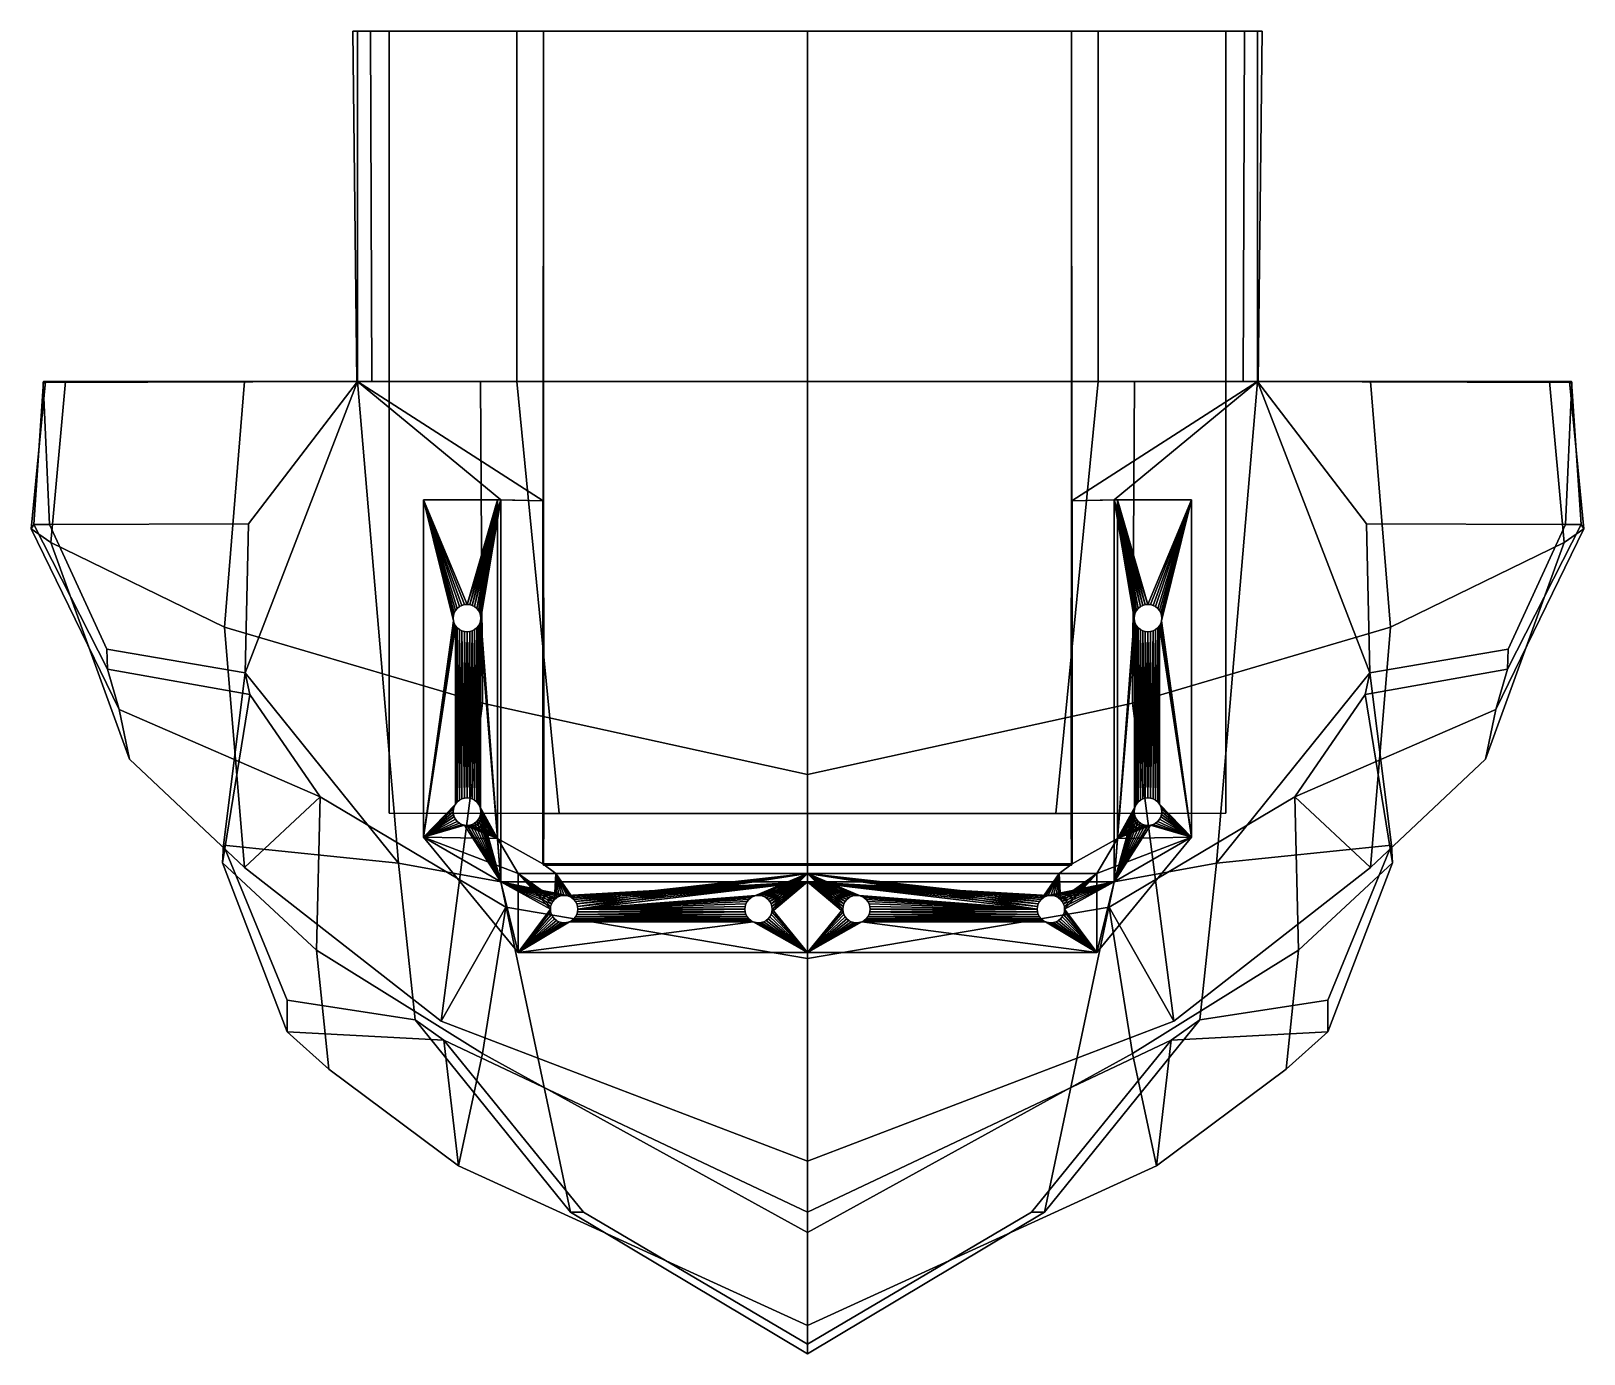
# Model space of a CAD drawing. Extents: x -71 to 89, y -133 to 4.
import ezdxf

# ---------------------------------------------------------------- set-up
doc = ezdxf.new("R2010")
doc.units = 0
doc.layers.add('CUBE_CUBE_001', color=254, linetype='CONTINUOUS')

msp = doc.modelspace()

# ---------------------------------------------------------------- meshes
at = {"layer": 'CUBE_CUBE_001'}
mesh = msp.add_polyface(dxfattribs=at)
corners = [(9.3898, -32.4242, 197.3289), (9.3898, -32.4242, 203.751), (-20.8813, -32.4242, 203.532), (-35.5042, -32.4242, 197.3289), (9.3898, -32.4242, 225.5837), (-24.3048, -32.4242, 225.051), (9.3898, -32.4242, 266.9418), (-24.3015, -32.4242, 257.0971), (-48.5984, -32.4242, 239.9782), (-45.1137, -32.4242, 225.051), (-69.109, -32.4242, 203.9521), (-67.0398, -32.4242, 218.6387), (-68.5565, -49.0245, 218.6387), (-70.6042, -47.6104, 203.9521), (-37.033, -32.4242, 197.3289), (-69.3119, -32.4242, 188.0294), (-69.3733, -32.5367, 162.0942), (-36.9688, -32.4242, 162.0942), (-70.3088, -47.1821, 187.9181), (-68.6966, -47.1753, 162.0942), (-50.6644, -57.7493, 243.2719), (-24.0984, -65.579, 262.8181), (-48.2049, -47.1132, 162.0942), (-48.5527, -62.44, 162.0942), (-22.5532, -44.6111, 137.7192), (-22.2133, -44.6111, 139.752), (-30.1796, -44.6111, 139.752), (-30.1796, -44.6111, 137.7192), (-25.6877, -55.3945, 139.752), (-25.4114, -55.4217, 139.752), (-25.1457, -55.5023, 139.752), (-24.9009, -55.6332, 139.752), (-24.6863, -55.8093, 139.752), (-24.5101, -56.0239, 139.752), (-24.3792, -56.2687, 139.752), (-26.8652, -56.0239, 139.752), (-26.9961, -56.2688, 139.752), (-26.6891, -55.8093, 139.752), (-26.4745, -55.6332, 139.752), (-26.2296, -55.5023, 139.752), (-25.964, -55.4217, 139.752), (-37.4387, 3.6749, 197.3289), (-35.6361, 3.6749, 197.3289), (-36.9688, 3.6749, 162.0942), (9.3898, 3.6749, 194.4214), (-20.5508, 3.6749, 194.4214), (-20.5508, -32.4242, 194.4214), (9.3898, -32.4242, 194.4214), (-33.6962, 3.6749, 194.4214), (-33.6962, -32.4242, 194.4214), (-33.6962, 3.6749, 164.7495), (-33.6962, -32.4242, 164.7495), (-17.8133, 3.6749, 164.7495), (-17.8092, -32.4242, 164.7495), (-17.8133, 3.6749, 161.933), (-17.8431, -44.7327, 161.9744), (-22.2133, -44.6111, 162.0942), (-17.8788, -44.7327, 137.7192), (-25.6877, -55.3945, 137.7192), (-25.964, -55.4217, 137.7192), (-26.2296, -55.5023, 137.7192), (-26.4745, -55.6332, 137.7192), (-26.6891, -55.8093, 137.7192), (-26.8652, -56.0239, 137.7192), (-26.9961, -56.2688, 137.7192), (-24.5101, -56.0239, 137.7192), (-24.3792, -56.2688, 137.7192), (-24.6863, -55.8093, 137.7192), (-24.9009, -55.6332, 137.7192), (-25.1457, -55.5023, 137.7192), (-25.4114, -55.4217, 137.7192), (9.3898, 3.6749, 195.4884), (9.3898, -32.4242, 195.4884), (-35.5042, -32.4242, 195.4884), (-35.6361, 3.6749, 195.4884)]
mesh.append_faces([[corners[k] for k in face] for face in [(0, 1, 2, 3), (1, 4, 5, 2), (4, 6, 7, 5), (7, 8, 9, 5), (10, 11, 12, 13), (8, 11, 10, 9), (14, 15, 16, 17), (5, 9, 10, 2), (10, 15, 14, 2), (18, 19, 16, 15), (13, 18, 15, 10), (20, 12, 11, 8), (21, 20, 8, 7), (19, 22, 17, 16), (23, 17, 22, 22), (3, 2, 14, 14), (24, 25, 26, 27), (28, 26, 25, 25), (29, 28, 25, 25), (30, 29, 25, 25), (31, 30, 25, 25), (32, 31, 25, 25), (33, 32, 25, 25), (34, 33, 25, 25), (35, 36, 26, 26), (37, 35, 26, 26), (38, 37, 26, 26), (39, 38, 26, 26), (40, 39, 26, 26), (28, 40, 26, 26), (3, 14, 41, 42), (41, 14, 17, 43), (44, 45, 46, 47), (45, 48, 49, 46), (48, 50, 51, 49), (50, 52, 53, 51), (54, 55, 53, 52), (17, 55, 54, 43), (25, 55, 56, 56), (25, 57, 55, 55), (25, 24, 57, 57), (58, 24, 27, 27), (59, 58, 27, 27), (60, 59, 27, 27), (61, 60, 27, 27), (62, 61, 27, 27), (63, 62, 27, 27), (64, 63, 27, 27), (65, 66, 24, 24), (67, 65, 24, 24), (68, 67, 24, 24), (69, 68, 24, 24), (70, 69, 24, 24), (58, 70, 24, 24), (55, 17, 56, 56), (71, 72, 73, 74), (42, 74, 73, 3), (3, 73, 72, 0), (50, 43, 54, 52), (44, 71, 74, 45), (41, 43, 74, 42), (74, 43, 50, 48), (45, 74, 48, 48)]])
mesh = msp.add_polyface(dxfattribs=at)
corners = [(39.661, -32.4242, 203.532), (9.3898, -32.4242, 203.751), (9.3898, -32.4242, 197.3289), (54.2839, -32.4242, 197.3289), (43.0845, -32.4242, 225.051), (9.3898, -32.4242, 225.5837), (43.0812, -32.4242, 257.0971), (9.3898, -32.4242, 266.9418), (63.8934, -32.4242, 225.051), (67.3781, -32.4242, 239.9782), (87.3362, -49.0245, 218.6387), (85.8195, -32.4242, 218.6387), (87.8887, -32.4242, 203.9521), (89.3839, -47.6104, 203.9521), (88.153, -32.5367, 162.0942), (88.0916, -32.4242, 188.0294), (55.8127, -32.4242, 197.3289), (55.7485, -32.4242, 162.0942), (87.4763, -47.1753, 162.0942), (89.0885, -47.1821, 187.9181), (69.4441, -57.7493, 243.2719), (42.8781, -65.579, 262.8181), (9.3898, -72.9415, 273.7808), (66.9846, -47.1132, 162.0942), (67.3324, -62.44, 162.0942), (48.9593, -44.6111, 139.752), (40.993, -44.6111, 139.752), (41.3329, -44.6111, 137.7192), (48.9593, -44.6111, 137.7192), (43.0784, -56.5344, 139.752), (43.0511, -56.8107, 139.752), (43.1589, -56.2687, 139.752), (43.2898, -56.0239, 139.752), (43.4659, -55.8093, 139.752), (43.6806, -55.6332, 139.752), (43.9254, -55.5023, 139.752), (44.1911, -55.4217, 139.752), (44.4674, -55.3945, 139.752), (44.7437, -55.4217, 139.752), (45.0093, -55.5023, 139.752), (45.2542, -55.6332, 139.752), (56.2184, 3.6749, 197.3289), (54.4158, 3.6749, 197.3289), (55.7485, 3.6749, 162.0942), (39.3305, -32.4242, 194.4214), (39.3305, 3.6749, 194.4214), (9.3898, 3.6749, 194.4214), (9.3898, -32.4242, 194.4214), (52.4759, -32.4242, 194.4214), (52.4759, 3.6749, 194.4214), (52.4759, -32.4242, 164.7495), (52.4759, 3.6749, 164.7495), (36.5889, -32.4242, 164.7495), (36.593, 3.6749, 164.7495), (36.6228, -44.7327, 161.9744), (36.593, 3.6749, 161.933), (40.993, -44.6111, 162.0942), (36.6585, -44.7327, 137.7192), (45.8564, -57.087, 139.752), (45.8836, -56.8107, 139.752), (45.8564, -56.5344, 137.7192), (45.8836, -56.8107, 137.7192), (45.7758, -56.2688, 137.7192), (45.6449, -56.0239, 137.7192), (45.4688, -55.8093, 137.7192), (45.2542, -55.6332, 137.7192), (45.0093, -55.5023, 137.7192), (44.7437, -55.4217, 137.7192), (44.4674, -55.3945, 137.7192), (44.1911, -55.4217, 137.7192), (43.9254, -55.5023, 137.7192), (43.6806, -55.6332, 137.7192), (54.2839, -32.4242, 195.4884), (9.3898, -32.4242, 195.4884), (9.3898, 3.6749, 195.4884), (54.4158, 3.6749, 195.4884)]
mesh.append_faces([[corners[k] for k in face] for face in [(0, 1, 2, 3), (4, 5, 1, 0), (6, 7, 5, 4), (8, 9, 6, 4), (10, 11, 12, 13), (12, 11, 9, 8), (14, 15, 16, 17), (12, 8, 4, 0), (16, 15, 12, 0), (14, 18, 19, 15), (15, 19, 13, 12), (11, 10, 20, 9), (21, 22, 7, 6), (9, 20, 21, 6), (17, 23, 18, 14), (17, 24, 23, 23), (0, 3, 16, 16), (25, 26, 27, 28), (29, 30, 26, 26), (31, 29, 26, 26), (32, 31, 26, 26), (33, 32, 26, 26), (34, 33, 26, 26), (35, 34, 26, 26), (36, 35, 26, 26), (37, 36, 26, 26), (25, 37, 26, 26), (25, 38, 37, 37), (25, 39, 38, 38), (25, 40, 39, 39), (41, 16, 3, 42), (17, 16, 41, 43), (44, 45, 46, 47), (48, 49, 45, 44), (50, 51, 49, 48), (52, 53, 51, 50), (52, 54, 55, 53), (55, 54, 17, 43), (54, 26, 56, 56), (57, 27, 26, 26), (54, 57, 26, 26), (58, 59, 25, 25), (60, 61, 28, 28), (62, 60, 28, 28), (63, 62, 28, 28), (64, 63, 28, 28), (65, 64, 28, 28), (66, 65, 28, 28), (67, 66, 28, 28), (68, 67, 28, 28), (27, 68, 28, 28), (27, 69, 68, 68), (27, 70, 69, 69), (27, 71, 70, 70), (17, 54, 56, 56), (72, 73, 74, 75), (72, 75, 42, 3), (73, 72, 3, 2), (55, 43, 51, 53), (75, 74, 46, 45), (75, 43, 41, 42), (51, 43, 75, 49), (75, 45, 49, 49)]])
mesh = msp.add_polyface(dxfattribs=at)
corners = [(-61.5431, -66.235, 203.9521), (-62.7203, -62.0724, 187.9446), (-70.3088, -47.1821, 187.9181), (-70.6042, -47.6104, 203.9521), (-62.7817, -60.0245, 162.0942), (-68.6966, -47.1753, 162.0942), (-48.0669, -64.6816, 187.8368), (-48.5527, -62.44, 162.0942), (-68.5565, -49.0245, 218.6387), (-60.4482, -71.3503, 218.6387), (9.3898, -32.4242, 266.9418), (9.3898, -72.9415, 273.7808), (-24.0984, -65.579, 262.8181), (-24.3015, -32.4242, 257.0971), (-48.2049, -47.1132, 162.0942), (-32.737, -82.0519, 162.0942), (-36.9688, -32.4242, 162.0942), (-22.2133, -83.9979, 162.0942), (-22.2133, -44.6111, 162.0942), (-33.6962, -32.4242, 164.7495), (-33.6962, -76.9035, 164.7495), (-33.6962, -76.9035, 194.4214), (-33.6962, -32.4242, 194.4214), (-30.1796, -79.3783, 139.752), (-30.1796, -79.3783, 137.7192), (-30.1796, -44.6111, 137.7192), (-30.1796, -44.6111, 139.752), (-17.8092, -32.4242, 164.7495), (-17.8431, -44.7327, 161.9744), (-17.8221, -82.2737, 161.9745), (-17.7796, -76.93, 164.7496), (-24.2987, -56.5344, 139.752), (-24.3792, -56.2687, 139.752), (-22.2133, -44.6111, 139.752), (-24.2715, -56.8107, 139.752), (-27.0767, -56.5344, 139.752), (-27.1039, -56.8107, 139.752), (-26.9961, -56.2688, 139.752), (-20.5508, -32.4242, 194.4214), (-16.188, -76.9566, 194.4214), (9.3898, -76.9566, 194.4214), (9.3898, -32.4242, 194.4214), (-27.0767, -57.087, 137.7192), (-27.1039, -56.8107, 137.7192), (-26.8652, -75.9695, 137.7192), (-26.6891, -57.8121, 137.7192), (-26.8652, -57.5975, 137.7192), (-26.4745, -75.5788, 137.7192), (-26.4745, -57.9883, 137.7192), (-24.5101, -75.9695, 137.7192), (-24.5101, -57.5975, 137.7192), (-24.6862, -57.8121, 137.7192), (-24.3792, -76.2144, 137.7192), (-24.3792, -57.3527, 137.7192), (-22.5532, -79.5369, 137.7192), (-22.5532, -44.6111, 137.7192), (-24.2715, -56.8107, 137.7192), (-27.0767, -57.087, 139.752), (-26.6891, -57.8121, 139.752), (-26.8652, -57.5975, 139.752), (-26.9961, -57.3527, 139.752), (-26.9961, -57.3527, 137.7192), (-24.2987, -56.5344, 137.7192), (-26.9961, -56.2688, 137.7192), (-27.0767, -56.5344, 137.7192), (-26.8652, -56.0239, 139.752), (-26.6891, -55.8093, 139.752), (-26.6891, -55.8093, 137.7192), (-26.8652, -56.0239, 137.7192), (-25.6877, -55.3945, 139.752), (-25.4114, -55.4217, 139.752), (-25.4114, -55.4217, 137.7192), (-25.6877, -55.3945, 137.7192), (-25.4114, -58.1997, 139.752), (-25.6877, -58.227, 139.752), (-25.6877, -58.227, 137.7192), (-25.4114, -58.1997, 137.7192), (-24.5101, -56.0239, 139.752), (-24.3792, -56.2688, 137.7192), (-24.5101, -56.0239, 137.7192), (-25.964, -58.1997, 139.752), (-25.964, -58.1997, 137.7192), (-25.1457, -55.5023, 139.752), (-25.1457, -55.5023, 137.7192), (-26.4745, -55.6332, 139.752), (-26.4745, -55.6332, 137.7192), (-24.9009, -57.9883, 139.752), (-25.1457, -58.1191, 139.752), (-25.1457, -58.1191, 137.7192), (-24.9009, -57.9883, 137.7192), (-26.2296, -55.5023, 139.752), (-26.2296, -55.5023, 137.7192), (-26.4745, -57.9883, 139.752), (-24.9009, -55.6332, 139.752), (-24.6863, -55.8093, 139.752), (-24.6863, -55.8093, 137.7192), (-24.9009, -55.6332, 137.7192), (-26.2296, -58.1192, 139.752), (-26.2296, -58.1192, 137.7192), (-24.6862, -57.8121, 139.752), (-24.3792, -57.3527, 139.752), (-24.5101, -57.5975, 139.752), (-25.964, -55.4217, 139.752), (-25.964, -55.4217, 137.7192), (-24.2987, -57.087, 139.752), (-24.2987, -57.087, 137.7192)]
mesh.append_faces([[corners[k] for k in face] for face in [(0, 1, 2, 3), (1, 4, 5, 2), (6, 7, 4, 1), (3, 8, 9, 0), (10, 11, 12, 13), (4, 7, 14, 5), (7, 15, 16, 16), (15, 17, 18, 16), (19, 20, 21, 22), (23, 24, 25, 26), (27, 28, 29, 30), (31, 32, 33, 33), (34, 31, 33, 33), (35, 36, 26, 26), (37, 35, 26, 26), (38, 39, 40, 41), (39, 38, 22, 21), (30, 20, 19, 27), (42, 43, 25, 25), (44, 45, 46, 46), (47, 48, 45, 45), (49, 50, 51, 51), (52, 53, 50, 50), (54, 55, 56, 56), (57, 36, 43, 42), (58, 59, 46, 45), (59, 60, 61, 46), (31, 34, 56, 62), (35, 37, 63, 64), (36, 35, 64, 43), (65, 66, 67, 68), (57, 23, 26, 26), (36, 57, 26, 26), (69, 70, 71, 72), (73, 74, 75, 76), (77, 32, 78, 79), (74, 80, 81, 75), (70, 82, 83, 71), (64, 63, 25, 25), (43, 64, 25, 25), (62, 56, 55, 55), (78, 62, 55, 55), (66, 84, 85, 67), (86, 87, 88, 89), (84, 90, 91, 85), (92, 58, 45, 48), (93, 94, 95, 96), (32, 31, 62, 78), (97, 92, 48, 98), (99, 86, 89, 51), (100, 101, 50, 53), (102, 69, 72, 103), (37, 65, 68, 63), (34, 104, 105, 56), (60, 57, 42, 61), (87, 73, 76, 88), (82, 93, 96, 83), (90, 102, 103, 91), (80, 97, 98, 81), (104, 100, 53, 105), (94, 77, 79, 95), (101, 99, 51, 50)]])
mesh = msp.add_polyface(dxfattribs=at)
corners = [(89.0885, -47.1821, 187.9181), (81.5, -62.0724, 187.9446), (80.3228, -66.235, 203.9521), (89.3839, -47.6104, 203.9521), (87.4763, -47.1753, 162.0942), (81.5614, -60.0245, 162.0942), (79.2279, -71.3503, 218.6387), (87.3362, -49.0245, 218.6387), (66.9846, -47.1132, 162.0942), (67.3324, -62.44, 162.0942), (55.7485, -32.4242, 162.0942), (51.5167, -82.0519, 162.0942), (40.993, -44.6111, 162.0942), (40.993, -83.9979, 162.0942), (52.4759, -76.9035, 194.4214), (52.4759, -76.9035, 164.7495), (52.4759, -32.4242, 164.7495), (52.4759, -32.4242, 194.4214), (48.9593, -44.6111, 137.7192), (48.9593, -79.3783, 137.7192), (48.9593, -79.3783, 139.752), (48.9593, -44.6111, 139.752), (36.6018, -82.2737, 161.9745), (36.6228, -44.7327, 161.9744), (36.5889, -32.4242, 164.7495), (36.5593, -76.93, 164.7496), (45.4688, -55.8093, 139.752), (45.2542, -55.6332, 139.752), (45.6449, -56.0239, 139.752), (45.7758, -56.2688, 139.752), (45.8564, -56.5344, 139.752), (45.8836, -56.8107, 139.752), (9.3898, -76.9566, 194.4214), (34.9677, -76.9566, 194.4214), (39.3305, -32.4242, 194.4214), (9.3898, -32.4242, 194.4214), (45.8836, -56.8107, 137.7192), (45.8564, -57.087, 137.7192), (45.8564, -57.087, 139.752), (45.6449, -57.5975, 137.7192), (45.6449, -57.5975, 139.752), (45.4688, -57.8121, 139.752), (45.4688, -57.8121, 137.7192), (45.7758, -57.3527, 137.7192), (45.7758, -57.3527, 139.752), (43.0511, -56.8107, 137.7192), (43.0511, -56.8107, 139.752), (43.0784, -56.5344, 139.752), (43.0784, -56.5344, 137.7192), (45.7758, -56.2688, 137.7192), (45.8564, -56.5344, 137.7192), (45.4688, -55.8093, 137.7192), (45.6449, -56.0239, 137.7192), (45.6449, -75.9695, 139.752), (45.2542, -75.5788, 139.752), (45.2542, -57.9883, 139.752), (43.2898, -75.9695, 139.752), (43.2898, -57.5975, 139.752), (43.4659, -57.8121, 139.752), (43.1589, -76.2144, 139.752), (43.1589, -57.3527, 139.752), (43.0784, -76.48, 139.752), (43.0784, -57.087, 139.752), (40.993, -83.9979, 139.752), (40.993, -44.6111, 139.752), (44.1911, -55.4217, 137.7192), (44.1911, -55.4217, 139.752), (44.4674, -55.3945, 139.752), (44.4674, -55.3945, 137.7192), (44.4674, -58.227, 137.7192), (44.4674, -58.227, 139.752), (44.1911, -58.1997, 139.752), (44.1911, -58.1997, 137.7192), (43.1589, -56.2688, 137.7192), (43.1589, -56.2687, 139.752), (43.2898, -56.0239, 139.752), (43.2898, -56.0239, 137.7192), (44.7437, -58.1997, 137.7192), (44.7437, -58.1997, 139.752), (43.9254, -55.5023, 137.7192), (43.9254, -55.5023, 139.752), (41.3329, -44.6111, 137.7192), (43.4659, -55.8093, 137.7192), (43.6806, -55.6332, 137.7192), (45.2542, -55.6332, 137.7192), (43.9254, -58.1191, 137.7192), (43.9254, -58.1191, 139.752), (43.6806, -57.9883, 139.752), (43.6806, -57.9883, 137.7192), (45.0093, -55.5023, 137.7192), (45.0093, -55.5023, 139.752), (45.2542, -57.9883, 137.7192), (43.4659, -55.8093, 139.752), (43.6806, -55.6332, 139.752), (45.0093, -58.1192, 139.752), (45.0093, -58.1192, 137.7192), (43.4659, -57.8121, 137.7192), (43.2898, -57.5975, 137.7192), (43.1589, -57.3527, 137.7192), (44.7437, -55.4217, 139.752), (44.7437, -55.4217, 137.7192), (43.0784, -57.087, 137.7192)]
mesh.append_faces([[corners[k] for k in face] for face in [(0, 1, 2, 3), (4, 5, 1, 0), (6, 7, 3, 2), (8, 9, 5, 4), (10, 11, 9, 9), (12, 13, 11, 10), (14, 15, 16, 17), (18, 19, 20, 21), (22, 23, 24, 25), (21, 26, 27, 27), (21, 28, 26, 26), (21, 29, 28, 28), (21, 30, 29, 29), (21, 31, 30, 30), (32, 33, 34, 35), (17, 34, 33, 14), (16, 15, 25, 24), (18, 36, 37, 37), (36, 31, 38, 37), (39, 40, 41, 42), (43, 44, 40, 39), (45, 46, 47, 48), (49, 29, 30, 50), (50, 30, 31, 36), (51, 26, 28, 52), (20, 38, 21, 21), (53, 41, 40, 40), (54, 55, 41, 41), (56, 57, 58, 58), (59, 60, 57, 57), (61, 62, 60, 60), (63, 64, 46, 46), (65, 66, 67, 68), (69, 70, 71, 72), (73, 74, 75, 76), (77, 78, 70, 69), (79, 80, 66, 65), (81, 82, 83, 83), (81, 76, 82, 82), (81, 73, 76, 76), (81, 48, 73, 73), (81, 45, 48, 48), (84, 27, 26, 51), (85, 86, 87, 88), (89, 90, 27, 84), (42, 41, 55, 91), (82, 92, 93, 83), (48, 47, 74, 73), (91, 55, 94, 95), (88, 87, 58, 96), (97, 57, 60, 98), (68, 67, 99, 100), (52, 28, 29, 49), (101, 62, 46, 45), (37, 38, 44, 43), (72, 71, 86, 85), (83, 93, 80, 79), (100, 99, 90, 89), (95, 94, 78, 77), (98, 60, 62, 101), (76, 75, 92, 82), (96, 58, 57, 97)]])
mesh = msp.add_polyface(dxfattribs=at)
corners = [(-28.3426, -98.3558, 244.1712), (-48.5984, -82.52, 232.0504), (-50.6644, -57.7493, 243.2719), (-24.0984, -65.579, 262.8181), (-40.8335, -75.2442, 217.4652), (-61.5431, -66.235, 203.9521), (-60.4482, -71.3503, 218.6387), (-68.5565, -49.0245, 218.6387), (-48.0669, -64.6816, 187.8368), (-62.7203, -62.0724, 187.9446), (-41.195, -91.0171, 208.2238), (-50.8927, -82.0212, 186.0584), (-50.7656, -80.1952, 162.0942), (-48.5527, -62.44, 162.0942), (-32.737, -82.0519, 162.0942), (-27.0767, -77.0326, 137.7192), (-27.1039, -76.7563, 137.7192), (-30.1796, -79.3783, 137.7192), (-26.9961, -77.2983, 137.7192), (-26.8652, -77.5432, 137.7192), (-26.6891, -77.7578, 137.7192), (-27.0767, -77.0326, 139.752), (-27.1039, -76.7563, 139.752), (-26.6891, -77.7578, 139.752), (-26.8652, -77.5432, 139.752), (-26.9961, -77.2983, 139.752), (-27.0767, -76.48, 139.752), (-26.9961, -76.2144, 139.752), (-26.9961, -76.2144, 137.7192), (-27.0767, -76.48, 137.7192), (-26.8652, -75.9695, 139.752), (-26.6891, -75.7549, 139.752), (-26.6891, -75.7549, 137.7192), (-26.8652, -75.9695, 137.7192), (-30.1796, -79.3783, 139.752), (-27.0767, -57.087, 137.7192), (-30.1796, -44.6111, 137.7192), (-26.9961, -57.3527, 137.7192), (-26.8652, -57.5975, 137.7192), (-26.4745, -75.5788, 137.7192), (-26.6891, -57.8121, 137.7192), (-26.2296, -58.1192, 137.7192), (-26.4745, -57.9883, 137.7192), (-25.964, -75.3673, 137.7192), (-25.964, -58.1997, 137.7192), (-26.2296, -75.4479, 137.7192), (-25.6877, -75.3401, 137.7192), (-25.6877, -58.227, 137.7192), (-25.6877, -78.1726, 139.752), (-25.964, -78.1454, 139.752), (-25.964, -78.1454, 137.7192), (-25.6877, -78.1726, 137.7192), (-26.4745, -75.5788, 139.752), (-26.2296, -75.4479, 139.752), (-26.4745, -77.9339, 139.752), (-26.4745, -77.9339, 137.7192), (-26.2296, -78.0648, 139.752), (-26.2296, -78.0648, 137.7192), (-25.964, -75.3673, 139.752), (-25.6877, -75.3401, 139.752), (-26.8652, -57.5975, 139.752), (-26.9961, -57.3527, 139.752), (-27.0767, -57.087, 139.752), (-26.6891, -57.8121, 139.752), (-26.2296, -58.1192, 139.752), (-26.4745, -57.9883, 139.752), (-25.6877, -58.227, 139.752), (-25.964, -58.1997, 139.752)]
mesh.append_faces([[corners[k] for k in face] for face in [(0, 1, 2, 3), (4, 5, 6, 1), (1, 6, 7, 2), (4, 8, 9, 5), (8, 4, 10, 11), (8, 11, 12, 13), (13, 12, 14, 14), (15, 16, 17, 17), (18, 15, 17, 17), (19, 18, 17, 17), (20, 19, 17, 17), (21, 22, 16, 15), (23, 24, 19, 20), (24, 25, 18, 19), (26, 27, 28, 29), (22, 26, 29, 16), (30, 31, 32, 33), (24, 23, 34, 34), (25, 24, 34, 34), (21, 25, 34, 34), (22, 21, 34, 34), (35, 36, 17, 17), (37, 35, 17, 17), (38, 37, 17, 17), (33, 38, 17, 17), (28, 33, 17, 17), (29, 28, 17, 17), (16, 29, 17, 17), (32, 39, 40, 40), (33, 32, 40, 40), (39, 41, 42, 42), (43, 44, 41, 41), (45, 43, 41, 41), (39, 45, 41, 41), (46, 47, 44, 44), (43, 46, 44, 44), (48, 49, 50, 51), (31, 52, 39, 32), (52, 53, 45, 39), (54, 23, 20, 55), (56, 54, 55, 57), (58, 59, 46, 43), (27, 30, 33, 28), (25, 21, 15, 18), (53, 58, 43, 45), (49, 56, 57, 50), (26, 22, 34, 34), (27, 26, 34, 34), (30, 27, 34, 34), (60, 30, 34, 34), (61, 60, 34, 34), (62, 61, 34, 34), (63, 31, 30, 30), (60, 63, 30, 30), (63, 52, 31, 31), (64, 53, 52, 52), (65, 64, 52, 52), (63, 65, 52, 52), (64, 58, 53, 53), (66, 59, 58, 58), (67, 66, 58, 58), (64, 67, 58, 58)]])
mesh = msp.add_polyface(dxfattribs=at)
corners = [(-22.2133, -83.9979, 162.0942), (-22.2133, -83.9979, 139.752), (-22.2133, -44.6111, 139.752), (-22.2133, -44.6111, 162.0942), (-22.5532, -79.5369, 137.7192), (-25.6877, -78.1726, 137.7192), (-25.964, -78.1454, 137.7192), (-25.4114, -78.1454, 137.7192), (-25.1457, -78.0648, 137.7192), (-24.9009, -77.9339, 137.7192), (-24.6862, -77.7578, 137.7192), (-24.5101, -77.5432, 137.7192), (-24.3792, -77.2983, 137.7192), (-24.2987, -77.0326, 137.7192), (-24.2715, -76.7563, 137.7192), (-33.6962, -76.9035, 164.7495), (-17.7796, -76.93, 164.7496), (-16.188, -76.9566, 194.4214), (-33.6962, -76.9035, 194.4214), (-17.8788, -44.7327, 137.7192), (-17.8788, -82.1454, 137.7192), (-17.8221, -82.2737, 161.9745), (-17.8431, -44.7327, 161.9744), (-22.5532, -44.6111, 137.7192), (9.3898, -76.93, 164.7496), (9.3898, -76.9566, 194.4214), (-24.2987, -76.48, 139.752), (-24.2715, -76.7563, 139.752), (-24.2987, -76.48, 137.7192), (-25.6877, -75.3401, 137.7192), (-25.4114, -58.1997, 137.7192), (-25.6877, -58.227, 137.7192), (-25.4114, -75.3673, 137.7192), (-25.1457, -58.1191, 137.7192), (-24.9009, -75.5788, 137.7192), (-24.9009, -57.9883, 137.7192), (-25.1457, -75.4479, 137.7192), (-24.6862, -57.8121, 137.7192), (-24.6863, -75.7549, 137.7192), (-24.5101, -75.9695, 137.7192), (-24.3792, -76.2144, 137.7192), (-24.5101, -57.5975, 137.7192), (-24.2987, -57.087, 137.7192), (-24.3792, -57.3527, 137.7192), (-24.2715, -56.8107, 137.7192), (-25.6877, -75.3401, 139.752), (-25.4114, -75.3673, 139.752), (-25.4114, -78.1454, 139.752), (-25.6877, -78.1726, 139.752), (-24.5101, -75.9695, 139.752), (-24.3792, -76.2144, 139.752), (-25.1457, -75.4479, 139.752), (-24.9009, -77.9339, 139.752), (-25.1457, -78.0648, 139.752), (-24.9009, -75.5788, 139.752), (-24.6863, -75.7549, 139.752), (-24.6862, -77.7578, 139.752), (-24.3792, -77.2983, 139.752), (-24.5101, -77.5432, 139.752), (-24.2987, -77.0326, 139.752), (-25.6877, -58.227, 139.752), (-25.4114, -58.1997, 139.752), (-25.1457, -58.1191, 139.752), (-24.9009, -57.9883, 139.752), (-24.6862, -57.8121, 139.752), (-24.5101, -57.5975, 139.752), (-24.3792, -57.3527, 139.752), (-24.2987, -57.087, 139.752), (-24.2715, -56.8107, 139.752)]
mesh.append_faces([[corners[k] for k in face] for face in [(0, 1, 2, 3), (4, 5, 6, 6), (4, 7, 5, 5), (4, 8, 7, 7), (4, 9, 8, 8), (4, 10, 9, 9), (4, 11, 10, 10), (4, 12, 11, 11), (4, 13, 12, 12), (4, 14, 13, 13), (15, 16, 17, 18), (19, 20, 21, 22), (20, 19, 23, 4), (16, 24, 25, 17), (26, 27, 14, 28), (29, 30, 31, 31), (32, 33, 30, 30), (29, 32, 30, 30), (34, 35, 33, 33), (36, 34, 33, 33), (32, 36, 33, 33), (34, 37, 35, 35), (38, 39, 37, 37), (34, 38, 37, 37), (39, 40, 41, 41), (4, 42, 43, 43), (40, 4, 43, 43), (4, 44, 42, 42), (28, 14, 4, 4), (40, 28, 4, 4), (45, 46, 32, 29), (47, 48, 5, 7), (49, 50, 40, 39), (46, 51, 36, 32), (52, 53, 8, 9), (54, 55, 38, 34), (50, 26, 28, 40), (56, 52, 9, 10), (57, 58, 11, 12), (27, 59, 13, 14), (53, 47, 7, 8), (51, 54, 34, 36), (59, 57, 12, 13), (55, 49, 39, 38), (58, 56, 10, 11), (60, 46, 45, 45), (61, 62, 46, 46), (60, 61, 46, 46), (62, 51, 46, 46), (62, 54, 51, 51), (63, 64, 54, 54), (62, 63, 54, 54), (64, 55, 54, 54), (64, 49, 55, 55), (64, 65, 49, 49), (65, 50, 49, 49), (65, 66, 50, 50), (66, 26, 50, 50), (66, 67, 26, 26), (1, 27, 26, 26), (67, 1, 26, 26), (68, 2, 1, 1), (67, 68, 1, 1)]])
mesh = msp.add_polyface(dxfattribs=at)
corners = [(40.993, -44.6111, 139.752), (40.993, -83.9979, 139.752), (40.993, -83.9979, 162.0942), (40.993, -44.6111, 162.0942), (43.0784, -77.0326, 137.7192), (43.0511, -76.7563, 137.7192), (41.3329, -79.5369, 137.7192), (43.1589, -77.2983, 137.7192), (43.2898, -77.5432, 137.7192), (43.4659, -77.7578, 137.7192), (43.6806, -77.9339, 137.7192), (34.9677, -76.9566, 194.4214), (36.5593, -76.93, 164.7496), (52.4759, -76.9035, 164.7495), (52.4759, -76.9035, 194.4214), (36.6018, -82.2737, 161.9745), (36.6585, -82.1454, 137.7192), (36.6585, -44.7327, 137.7192), (36.6228, -44.7327, 161.9744), (41.3329, -44.6111, 137.7192), (9.3898, -76.9566, 194.4214), (9.3898, -76.93, 164.7496), (43.0511, -76.7563, 139.752), (43.0784, -76.48, 139.752), (43.0784, -76.48, 137.7192), (44.4674, -58.227, 137.7192), (44.4674, -75.3401, 137.7192), (44.7437, -75.3673, 137.7192), (44.7437, -58.1997, 137.7192), (44.1911, -75.3673, 137.7192), (44.1911, -58.1997, 137.7192), (43.9254, -58.1191, 137.7192), (43.9254, -75.4479, 137.7192), (43.6806, -75.5788, 137.7192), (43.6806, -57.9883, 137.7192), (43.4659, -57.8121, 137.7192), (43.4659, -75.7549, 137.7192), (43.2898, -75.9695, 137.7192), (43.2898, -57.5975, 137.7192), (43.1589, -76.2144, 137.7192), (43.1589, -57.3527, 137.7192), (43.0511, -56.8107, 137.7192), (43.0784, -57.087, 137.7192), (44.1911, -75.3673, 139.752), (44.4674, -75.3401, 139.752), (44.4674, -78.1726, 137.7192), (44.4674, -78.1726, 139.752), (44.1911, -78.1454, 139.752), (44.1911, -78.1454, 137.7192), (43.1589, -76.2144, 139.752), (43.2898, -75.9695, 139.752), (44.7437, -78.1454, 137.7192), (44.7437, -78.1454, 139.752), (43.9254, -75.4479, 139.752), (43.9254, -78.0648, 137.7192), (43.9254, -78.0648, 139.752), (43.6806, -77.9339, 139.752), (43.4659, -75.7549, 139.752), (43.6806, -75.5788, 139.752), (43.4659, -77.7578, 139.752), (43.2898, -77.5432, 139.752), (43.1589, -77.2983, 139.752), (44.7437, -75.3673, 139.752), (43.0784, -77.0326, 139.752), (44.4674, -58.227, 139.752), (44.7437, -58.1997, 139.752), (44.1911, -58.1997, 139.752), (43.9254, -58.1191, 139.752), (43.6806, -57.9883, 139.752), (43.4659, -57.8121, 139.752), (43.2898, -57.5975, 139.752), (43.1589, -57.3527, 139.752), (43.0511, -56.8107, 139.752), (43.0784, -57.087, 139.752)]
mesh.append_faces([[corners[k] for k in face] for face in [(0, 1, 2, 3), (4, 5, 6, 6), (7, 4, 6, 6), (8, 7, 6, 6), (9, 8, 6, 6), (10, 9, 6, 6), (11, 12, 13, 14), (15, 16, 17, 18), (19, 17, 16, 6), (20, 21, 12, 11), (5, 22, 23, 24), (25, 26, 27, 27), (28, 25, 27, 27), (25, 29, 26, 26), (30, 31, 29, 29), (25, 30, 29, 29), (31, 32, 29, 29), (31, 33, 32, 32), (34, 35, 33, 33), (31, 34, 33, 33), (35, 36, 33, 33), (35, 37, 36, 36), (35, 38, 37, 37), (38, 39, 37, 37), (38, 40, 39, 39), (6, 24, 39, 39), (40, 6, 39, 39), (6, 5, 24, 24), (41, 19, 6, 6), (42, 41, 6, 6), (40, 42, 6, 6), (29, 43, 44, 26), (45, 46, 47, 48), (39, 49, 50, 37), (51, 52, 46, 45), (32, 53, 43, 29), (54, 55, 56, 10), (36, 57, 58, 33), (24, 23, 49, 39), (10, 56, 59, 9), (8, 60, 61, 7), (26, 44, 62, 27), (4, 63, 22, 5), (48, 47, 55, 54), (33, 58, 53, 32), (7, 61, 63, 4), (37, 50, 57, 36), (9, 59, 60, 8), (44, 64, 65, 65), (44, 66, 64, 64), (43, 67, 66, 66), (44, 43, 66, 66), (58, 68, 67, 67), (53, 58, 67, 67), (43, 53, 67, 67), (58, 69, 68, 68), (57, 50, 69, 69), (58, 57, 69, 69), (50, 49, 70, 70), (49, 23, 71, 71), (1, 72, 73, 73), (23, 1, 73, 73)]])
mesh = msp.add_polyface(dxfattribs=at)
corners = [(69.4441, -57.7493, 243.2719), (67.3781, -82.52, 232.0504), (47.1223, -98.3558, 244.1712), (42.8781, -65.579, 262.8181), (79.2279, -71.3503, 218.6387), (80.3228, -66.235, 203.9521), (59.6132, -75.2442, 217.4652), (87.3362, -49.0245, 218.6387), (81.5, -62.0724, 187.9446), (66.8466, -64.6816, 187.8368), (81.5614, -60.0245, 162.0942), (67.3324, -62.44, 162.0942), (59.9747, -91.0171, 208.2238), (69.6724, -82.0212, 186.0584), (69.5453, -80.1952, 162.0942), (51.5167, -82.0519, 162.0942), (48.9593, -79.3783, 137.7192), (45.0093, -78.0648, 137.7192), (44.7437, -78.1454, 137.7192), (45.2542, -77.9339, 137.7192), (45.4688, -77.7578, 137.7192), (45.6449, -77.5432, 137.7192), (45.7758, -77.2983, 137.7192), (45.8564, -77.0326, 137.7192), (45.8836, -76.7563, 137.7192), (45.8836, -76.7563, 139.752), (45.8564, -77.0326, 139.752), (45.6449, -77.5432, 139.752), (45.4688, -77.7578, 139.752), (45.7758, -77.2983, 139.752), (45.7758, -76.2144, 137.7192), (45.7758, -76.2144, 139.752), (45.8564, -76.48, 139.752), (45.8564, -76.48, 137.7192), (45.4688, -75.7549, 137.7192), (45.4688, -75.7549, 139.752), (45.6449, -75.9695, 139.752), (45.6449, -75.9695, 137.7192), (48.9593, -79.3783, 139.752), (45.2542, -77.9339, 139.752), (45.0093, -78.0648, 139.752), (45.6449, -57.5975, 137.7192), (45.7758, -57.3527, 137.7192), (45.8564, -57.087, 137.7192), (48.9593, -44.6111, 137.7192), (45.4688, -57.8121, 137.7192), (45.2542, -75.5788, 137.7192), (45.0093, -58.1192, 137.7192), (45.0093, -75.4479, 137.7192), (45.2542, -57.9883, 137.7192), (44.7437, -75.3673, 137.7192), (44.7437, -58.1997, 137.7192), (45.2542, -75.5788, 139.752), (45.0093, -75.4479, 139.752), (44.7437, -75.3673, 139.752), (44.7437, -78.1454, 139.752), (45.7758, -57.3527, 139.752), (45.8564, -57.087, 139.752), (45.6449, -57.5975, 139.752), (45.4688, -57.8121, 139.752), (45.0093, -58.1192, 139.752), (45.2542, -57.9883, 139.752), (44.7437, -58.1997, 139.752), (44.4674, -75.3401, 139.752)]
mesh.append_faces([[corners[k] for k in face] for face in [(0, 1, 2, 3), (4, 5, 6, 1), (7, 4, 1, 0), (8, 9, 6, 5), (10, 11, 9, 8), (12, 6, 9, 13), (14, 13, 9, 11), (15, 14, 11, 11), (16, 17, 18, 18), (16, 19, 17, 17), (16, 20, 19, 19), (16, 21, 20, 20), (16, 22, 21, 21), (16, 23, 22, 22), (16, 24, 23, 23), (24, 25, 26, 23), (21, 27, 28, 20), (22, 29, 27, 21), (30, 31, 32, 33), (33, 32, 25, 24), (34, 35, 36, 37), (26, 25, 38, 38), (29, 26, 38, 38), (27, 29, 38, 38), (28, 27, 38, 38), (39, 28, 38, 38), (40, 39, 38, 38), (33, 24, 16, 16), (30, 33, 16, 16), (37, 30, 16, 16), (41, 37, 16, 16), (42, 41, 16, 16), (43, 42, 16, 16), (44, 43, 16, 16), (45, 34, 37, 37), (41, 45, 37, 37), (45, 46, 34, 34), (47, 48, 46, 46), (49, 47, 46, 46), (45, 49, 46, 46), (47, 50, 48, 48), (47, 51, 50, 50), (46, 52, 35, 34), (48, 53, 52, 46), (20, 28, 39, 19), (19, 39, 40, 17), (37, 36, 31, 30), (23, 26, 29, 22), (50, 54, 53, 48), (17, 40, 55, 18), (38, 56, 57, 57), (38, 58, 56, 56), (38, 36, 58, 58), (35, 52, 59, 59), (36, 35, 59, 59), (52, 60, 61, 61), (54, 62, 60, 60), (53, 54, 60, 60), (52, 53, 60, 60), (54, 63, 62, 62), (38, 31, 36, 36), (38, 32, 31, 31), (38, 25, 32, 32)]])
mesh = msp.add_polyface(dxfattribs=at)
corners = [(-15.0354, -118.0238, 162.0942), (-13.6953, -118.0238, 174.2904), (9.3898, -131.6187, 182.7018), (9.3898, -132.63, 162.0942), (9.3898, -118.0173, 201.2155), (-28.0854, -100.288, 187.1918), (9.3898, -120.1076, 229.6371), (9.3898, -129.6823, 210.944), (-26.552, -113.2494, 203.9573), (-24.0813, -101.6813, 222.1318), (9.3898, -72.9415, 273.7808), (9.3898, -112.776, 254.6679), (-28.3426, -98.3558, 244.1712), (-24.0984, -65.579, 262.8181), (-21.6854, -86.5836, 233.7906), (9.3898, -91.8785, 241.6846), (9.3898, -83.9979, 162.0942), (-22.2133, -83.9979, 162.0942), (9.3898, -91.2815, 139.752), (9.3898, -91.2815, 137.7192), (-20.4347, -91.2815, 137.7192), (-20.4347, -91.2815, 139.752), (3.7992, -88.107, 139.752), (5.7302, -87.0749, 139.752), (9.3898, -83.9979, 139.752), (5.6496, -87.3406, 139.752), (5.5187, -87.5854, 139.752), (5.3426, -87.8, 139.752), (5.128, -87.9762, 139.752), (4.8831, -88.107, 139.752), (4.6174, -88.1876, 139.752), (4.3411, -88.2148, 139.752), (4.0648, -88.1876, 139.752), (-15.1439, -88.107, 139.752), (3.5543, -87.9762, 139.752), (-14.6844, -87.8, 139.752), (3.3397, -87.8, 139.752), (-14.899, -87.9762, 139.752), (-14.5083, -87.5854, 139.752), (3.1636, -87.5854, 139.752), (3.0327, -87.3406, 139.752), (-14.3774, -87.3406, 139.752), (2.9521, -87.0749, 139.752), (-14.2696, -86.7986, 139.752), (2.9249, -86.7986, 139.752), (-14.2968, -87.0749, 139.752), (3.1636, -87.5854, 137.7192), (3.3397, -87.8, 137.7192), (3.0327, -87.3406, 137.7192), (4.3411, -88.2148, 137.7192), (4.6174, -88.1876, 137.7192), (4.0648, -88.1876, 137.7192), (4.8831, -88.107, 137.7192), (5.128, -87.9762, 137.7192), (3.5543, -87.9762, 137.7192), (5.7574, -86.7986, 137.7192), (5.7302, -87.0749, 137.7192), (5.6496, -87.3406, 137.7192), (9.3898, -83.1245, 137.7192), (3.7992, -88.107, 137.7192), (5.3426, -87.8, 137.7192), (5.5187, -87.5854, 137.7192), (-14.899, -87.9762, 137.7192), (-14.5083, -87.5854, 137.7192), (2.9521, -87.0749, 137.7192), (-14.3774, -87.3406, 137.7192)]
mesh.append_faces([[corners[k] for k in face] for face in [(0, 1, 2, 3), (4, 2, 1, 5), (6, 7, 8, 9), (10, 11, 12, 13), (14, 12, 11, 15), (15, 6, 9, 14), (16, 17, 0, 3), (18, 19, 20, 21), (22, 18, 21, 21), (23, 24, 18, 18), (25, 23, 18, 18), (26, 25, 18, 18), (27, 26, 18, 18), (28, 27, 18, 18), (29, 28, 18, 18), (30, 29, 18, 18), (31, 30, 18, 18), (32, 31, 18, 18), (22, 32, 18, 18), (33, 34, 22, 22), (35, 36, 34, 34), (37, 35, 34, 34), (33, 37, 34, 34), (38, 39, 36, 36), (35, 38, 36, 36), (38, 40, 39, 39), (41, 42, 40, 40), (38, 41, 40, 40), (43, 44, 42, 42), (45, 43, 42, 42), (41, 45, 42, 42), (36, 39, 46, 47), (39, 40, 48, 46), (30, 31, 49, 50), (31, 32, 51, 49), (28, 29, 52, 53), (34, 36, 47, 54), (19, 55, 56, 56), (57, 19, 56, 56), (19, 58, 55, 55), (59, 20, 19, 19), (51, 59, 19, 19), (49, 51, 19, 19), (50, 49, 19, 19), (52, 50, 19, 19), (53, 52, 19, 19), (60, 53, 19, 19), (61, 60, 19, 19), (57, 61, 19, 19), (54, 47, 62, 62), (59, 54, 62, 62), (46, 48, 63, 63), (47, 46, 63, 63), (48, 64, 65, 65), (22, 34, 54, 59), (27, 28, 53, 60), (25, 26, 61, 57), (40, 42, 64, 48), (29, 30, 50, 52), (32, 22, 59, 51), (23, 25, 57, 56), (26, 27, 60, 61)]])
mesh = msp.add_polyface(dxfattribs=at)
corners = [(9.3898, -129.6823, 210.944), (45.3317, -113.2494, 203.9573), (46.8651, -100.288, 187.1918), (9.3898, -118.0173, 201.2155), (9.3898, -120.1076, 229.6371), (42.861, -101.6813, 222.1318), (47.1223, -98.3558, 244.1712), (9.3898, -112.776, 254.6679), (9.3898, -72.9415, 273.7808), (42.8781, -65.579, 262.8181), (40.4651, -86.5836, 233.7906), (9.3898, -91.8785, 241.6846), (34.1892, -85.4096, 139.752), (9.3898, -83.9979, 139.752), (40.993, -83.9979, 139.752), (35.8818, -86.7986, 137.7192), (35.8818, -86.7986, 139.752), (35.8546, -87.0749, 139.752), (35.8546, -87.0749, 137.7192), (35.6431, -87.5854, 137.7192), (35.6431, -87.5854, 139.752), (35.467, -87.8, 139.752), (35.467, -87.8, 137.7192), (35.774, -87.3406, 137.7192), (35.774, -87.3406, 139.752), (33.0493, -86.7986, 137.7192), (33.0493, -86.7986, 139.752), (33.0765, -86.5223, 139.752), (33.0765, -86.5223, 137.7192), (35.774, -86.2566, 137.7192), (35.774, -86.2566, 139.752), (35.8546, -86.5223, 139.752), (35.8546, -86.5223, 137.7192), (35.467, -85.7972, 137.7192), (35.467, -85.7972, 139.752), (35.6431, -86.0118, 139.752), (35.6431, -86.0118, 137.7192), (34.1892, -85.4096, 137.7192), (34.4655, -85.3824, 139.752), (34.4655, -85.3824, 137.7192), (34.4655, -88.2148, 137.7192), (34.4655, -88.2148, 139.752), (34.1892, -88.1876, 139.752), (34.1892, -88.1876, 137.7192), (33.1571, -86.2566, 137.7192), (33.1571, -86.2566, 139.752), (33.288, -86.0118, 139.752), (33.288, -86.0118, 137.7192), (34.7418, -88.1876, 137.7192), (34.7418, -88.1876, 139.752), (33.9236, -85.4902, 137.7192), (33.9236, -85.4902, 139.752), (35.2524, -85.6211, 137.7192), (35.2524, -85.6211, 139.752), (33.9236, -88.107, 137.7192), (33.9236, -88.107, 139.752), (33.6787, -87.9762, 139.752), (33.6787, -87.9762, 137.7192), (35.0075, -85.4902, 137.7192), (35.0075, -85.4902, 139.752), (35.2524, -87.9762, 139.752), (35.2524, -87.9762, 137.7192), (33.4641, -85.7972, 137.7192), (33.4641, -85.7972, 139.752), (33.6787, -85.6211, 139.752), (33.6787, -85.6211, 137.7192), (35.3071, -83.1245, 137.7192), (34.7418, -85.4096, 137.7192), (9.3898, -83.1245, 137.7192), (35.0075, -88.107, 139.752), (35.0075, -88.107, 137.7192), (33.4641, -87.8, 139.752), (33.4641, -87.8, 137.7192), (33.288, -87.5854, 137.7192), (33.288, -87.5854, 139.752), (33.1571, -87.3406, 139.752), (33.1571, -87.3406, 137.7192), (34.7418, -85.4096, 139.752), (33.0765, -87.0749, 137.7192), (33.0765, -87.0749, 139.752), (14.9805, -88.107, 139.752), (39.2144, -91.2815, 139.752), (15.2254, -87.9762, 139.752), (15.6161, -87.5854, 139.752), (15.747, -87.3406, 139.752), (15.8276, -87.0749, 139.752), (39.2144, -91.2815, 137.7192)]
mesh.append_faces([[corners[k] for k in face] for face in [(0, 1, 2, 3), (1, 0, 4, 5), (6, 7, 8, 9), (7, 6, 10, 11), (12, 13, 14, 14), (15, 16, 17, 18), (19, 20, 21, 22), (23, 24, 20, 19), (25, 26, 27, 28), (29, 30, 31, 32), (32, 31, 16, 15), (33, 34, 35, 36), (37, 12, 38, 39), (40, 41, 42, 43), (44, 45, 46, 47), (48, 49, 41, 40), (50, 51, 12, 37), (52, 53, 34, 33), (54, 55, 56, 57), (58, 59, 53, 52), (22, 21, 60, 61), (62, 63, 64, 65), (66, 52, 33, 33), (66, 58, 52, 52), (66, 67, 58, 58), (66, 39, 67, 67), (66, 37, 39, 39), (66, 50, 37, 37), (66, 65, 50, 50), (66, 62, 65, 65), (66, 68, 62, 62), (68, 47, 62, 62), (68, 44, 47, 47), (68, 28, 44, 44), (68, 25, 28, 28), (28, 27, 45, 44), (61, 60, 69, 70), (57, 56, 71, 72), (73, 74, 75, 76), (39, 38, 77, 67), (36, 35, 30, 29), (78, 79, 26, 25), (18, 17, 24, 23), (43, 42, 55, 54), (65, 64, 51, 50), (67, 77, 59, 58), (70, 69, 49, 48), (76, 75, 79, 78), (47, 46, 63, 62), (80, 55, 81, 81), (82, 56, 55, 55), (82, 71, 56, 56), (83, 74, 71, 71), (84, 75, 74, 74), (85, 79, 75, 75), (85, 26, 79, 79), (72, 71, 74, 73), (86, 43, 54, 54), (86, 40, 43, 43), (86, 48, 40, 40), (86, 70, 48, 48), (86, 61, 70, 70)]])
mesh = msp.add_polyface(dxfattribs=at)
corners = [(-44.211, -99.4311, 183.6748), (-28.0854, -100.288, 187.1918), (-31.0249, -98.1929, 162.0942), (-44.211, -96.167, 162.0942), (-13.6953, -118.0238, 174.2904), (-15.0354, -118.0238, 162.0942), (-26.552, -113.2494, 203.9573), (-39.9304, -103.2937, 194.5928), (-41.195, -91.0171, 208.2238), (-24.0813, -101.6813, 222.1318), (-21.6854, -86.5836, 233.7906), (-40.8335, -75.2442, 217.4652), (-48.5984, -82.52, 232.0504), (-28.3426, -98.3558, 244.1712), (-50.8927, -82.0212, 186.0584), (-50.7656, -80.1952, 162.0942), (-32.737, -82.0519, 162.0942), (-20.4347, -91.2815, 139.752), (-20.4347, -91.2815, 137.7192), (-30.1796, -79.3783, 137.7192), (-30.1796, -79.3783, 139.752), (-22.5532, -79.5369, 137.7192), (-20.4347, -83.1245, 137.7192), (-26.4745, -77.9339, 137.7192), (-26.6891, -77.7578, 137.7192), (-26.2296, -78.0648, 137.7192), (-25.964, -78.1454, 137.7192), (-22.2133, -83.9979, 139.752), (-17.1021, -86.7986, 139.752), (-17.0749, -86.5223, 139.752), (-16.9943, -86.2566, 139.752), (-16.8634, -86.0118, 139.752), (-16.6873, -85.7972, 139.752), (-16.4727, -85.6211, 139.752), (-16.2278, -85.4902, 139.752), (-15.9621, -85.4096, 139.752), (-15.6858, -85.3824, 139.752), (-15.4096, -85.4096, 139.752), (-16.5274, -83.1245, 137.7192), (-17.8788, -82.1454, 137.7192), (-22.2133, -83.9979, 162.0942), (-26.2296, -78.0648, 139.752), (-25.964, -78.1454, 139.752), (-26.4745, -77.9339, 139.752), (-26.6891, -77.7578, 139.752), (-24.2987, -77.0326, 139.752), (-24.2715, -76.7563, 139.752), (-24.3792, -77.2983, 139.752), (-24.5101, -77.5432, 139.752), (-24.6862, -77.7578, 139.752), (-24.9009, -77.9339, 139.752), (-25.1457, -78.0648, 139.752), (-25.4114, -78.1454, 139.752), (-25.6877, -78.1726, 139.752), (-16.6873, -85.7972, 137.7192), (-16.8634, -86.0118, 137.7192), (-16.9943, -86.2566, 137.7192), (-17.0749, -86.5223, 137.7192), (-17.1021, -86.7986, 137.7192), (-16.2278, -88.107, 139.752), (-15.9621, -88.1876, 139.752), (-16.4727, -87.9762, 139.752), (-16.6873, -87.8, 139.752), (-16.8634, -87.5854, 139.752), (-16.9943, -87.3406, 139.752), (-17.0749, -87.0749, 139.752), (-17.0749, -87.0749, 137.7192), (-16.9943, -87.3406, 137.7192), (-16.8634, -87.5854, 137.7192), (-16.6873, -87.8, 137.7192), (-16.4727, -87.9762, 137.7192), (-16.2278, -88.107, 137.7192), (-15.9621, -88.1876, 137.7192)]
mesh.append_faces([[corners[k] for k in face] for face in [(0, 1, 2, 3), (2, 1, 4, 5), (6, 7, 8, 9), (1, 0, 7, 6), (10, 11, 12, 13), (14, 0, 3, 15), (14, 8, 7, 0), (9, 8, 11, 10), (15, 3, 2, 16), (17, 18, 19, 20), (21, 19, 22, 22), (23, 24, 19, 19), (25, 23, 19, 19), (26, 25, 19, 19), (21, 26, 19, 19), (27, 17, 20, 20), (28, 17, 27, 27), (29, 28, 27, 27), (30, 29, 27, 27), (31, 30, 27, 27), (32, 31, 27, 27), (33, 32, 27, 27), (34, 33, 27, 27), (35, 34, 27, 27), (36, 35, 27, 27), (37, 36, 27, 27), (38, 39, 21, 22), (2, 5, 40, 16), (41, 42, 20, 20), (43, 41, 20, 20), (44, 43, 20, 20), (42, 27, 20, 20), (45, 46, 27, 27), (47, 45, 27, 27), (48, 47, 27, 27), (49, 48, 27, 27), (50, 49, 27, 27), (51, 50, 27, 27), (52, 51, 27, 27), (53, 52, 27, 27), (42, 53, 27, 27), (54, 38, 22, 22), (55, 54, 22, 22), (56, 55, 22, 22), (57, 56, 22, 22), (58, 57, 22, 22), (59, 60, 17, 17), (61, 59, 17, 17), (62, 61, 17, 17), (63, 62, 17, 17), (64, 63, 17, 17), (65, 64, 17, 17), (28, 65, 17, 17), (58, 22, 18, 18), (66, 58, 18, 18), (67, 66, 18, 18), (68, 67, 18, 18), (69, 68, 18, 18), (70, 69, 18, 18), (71, 70, 18, 18), (72, 71, 18, 18), (19, 18, 22, 22)]])
mesh = msp.add_polyface(dxfattribs=at)
corners = [(49.8046, -98.1929, 162.0942), (46.8651, -100.288, 187.1918), (62.9907, -99.4311, 183.6748), (62.9907, -96.167, 162.0942), (32.475, -118.0238, 174.2904), (33.8151, -118.0238, 162.0942), (59.9747, -91.0171, 208.2238), (58.7101, -103.2937, 194.5928), (45.3317, -113.2494, 203.9573), (42.861, -101.6813, 222.1318), (67.3781, -82.52, 232.0504), (59.6132, -75.2442, 217.4652), (40.4651, -86.5836, 233.7906), (47.1223, -98.3558, 244.1712), (69.6724, -82.0212, 186.0584), (69.5453, -80.1952, 162.0942), (51.5167, -82.0519, 162.0942), (48.9593, -79.3783, 137.7192), (39.2144, -91.2815, 137.7192), (39.2144, -91.2815, 139.752), (48.9593, -79.3783, 139.752), (41.3329, -79.5369, 137.7192), (39.2144, -83.1245, 137.7192), (43.9254, -78.0648, 137.7192), (43.6806, -77.9339, 137.7192), (44.1911, -78.1454, 137.7192), (44.4674, -78.1726, 137.7192), (44.7437, -78.1454, 137.7192), (40.993, -83.9979, 139.752), (34.4655, -85.3824, 139.752), (34.1892, -85.4096, 139.752), (34.7418, -85.4096, 139.752), (35.0075, -85.4902, 139.752), (35.2524, -85.6211, 139.752), (35.467, -85.7972, 139.752), (35.6431, -86.0118, 139.752), (35.774, -86.2566, 139.752), (35.8546, -86.5223, 139.752), (35.8818, -86.7986, 139.752), (36.6585, -82.1454, 137.7192), (35.3071, -83.1245, 137.7192), (40.993, -83.9979, 162.0942), (44.7437, -78.1454, 139.752), (45.0093, -78.0648, 139.752), (44.4674, -78.1726, 139.752), (44.1911, -78.1454, 139.752), (43.9254, -78.0648, 139.752), (43.6806, -77.9339, 139.752), (43.4659, -77.7578, 139.752), (43.2898, -77.5432, 139.752), (43.1589, -77.2983, 139.752), (43.0784, -77.0326, 139.752), (43.0511, -76.7563, 139.752), (35.8546, -86.5223, 137.7192), (35.8818, -86.7986, 137.7192), (35.774, -86.2566, 137.7192), (35.6431, -86.0118, 137.7192), (35.467, -85.7972, 137.7192), (35.8546, -87.0749, 139.752), (35.774, -87.3406, 139.752), (35.6431, -87.5854, 139.752), (35.467, -87.8, 139.752), (35.2524, -87.9762, 139.752), (35.0075, -88.107, 139.752), (34.7418, -88.1876, 139.752), (34.4655, -88.2148, 139.752), (34.1892, -88.1876, 139.752), (33.9236, -88.107, 139.752), (35.467, -87.8, 137.7192), (35.2524, -87.9762, 137.7192), (35.6431, -87.5854, 137.7192), (35.774, -87.3406, 137.7192), (35.8546, -87.0749, 137.7192), (43.0784, -76.48, 139.752)]
mesh.append_faces([[corners[k] for k in face] for face in [(0, 1, 2, 3), (4, 1, 0, 5), (6, 7, 8, 9), (7, 2, 1, 8), (10, 11, 12, 13), (3, 2, 14, 15), (7, 6, 14, 2), (11, 6, 9, 12), (0, 3, 15, 16), (17, 18, 19, 20), (17, 21, 22, 22), (23, 24, 21, 21), (25, 23, 21, 21), (26, 25, 21, 21), (27, 26, 21, 21), (17, 27, 21, 21), (19, 28, 20, 20), (29, 30, 28, 28), (31, 29, 28, 28), (32, 31, 28, 28), (33, 32, 28, 28), (34, 33, 28, 28), (35, 34, 28, 28), (36, 35, 28, 28), (37, 36, 28, 28), (38, 37, 28, 28), (19, 38, 28, 28), (21, 39, 40, 22), (41, 5, 0, 16), (42, 43, 20, 20), (28, 42, 20, 20), (28, 44, 42, 42), (28, 45, 44, 44), (28, 46, 45, 45), (28, 47, 46, 46), (28, 48, 47, 47), (28, 49, 48, 48), (28, 50, 49, 49), (28, 51, 50, 50), (28, 52, 51, 51), (53, 54, 22, 22), (55, 53, 22, 22), (56, 55, 22, 22), (57, 56, 22, 22), (40, 57, 22, 22), (58, 38, 19, 19), (59, 58, 19, 19), (60, 59, 19, 19), (61, 60, 19, 19), (62, 61, 19, 19), (63, 62, 19, 19), (64, 63, 19, 19), (65, 64, 19, 19), (66, 65, 19, 19), (67, 66, 19, 19), (18, 68, 69, 69), (18, 70, 68, 68), (18, 71, 70, 70), (18, 72, 71, 71), (18, 54, 72, 72), (18, 22, 54, 54), (73, 52, 28, 28), (18, 17, 22, 22)]])
mesh = msp.add_polyface(dxfattribs=at)
corners = [(9.3898, -83.9979, 139.752), (-22.2133, -83.9979, 139.752), (-22.2133, -83.9979, 162.0942), (9.3898, -83.9979, 162.0942), (5.7302, -86.5223, 137.7192), (5.7574, -86.7986, 137.7192), (9.3898, -83.1245, 137.7192), (5.6496, -86.2566, 137.7192), (5.5187, -86.0118, 137.7192), (5.3426, -85.7972, 137.7192), (5.128, -85.6211, 137.7192), (4.8831, -85.4902, 137.7192), (4.6174, -85.4096, 137.7192), (4.3411, -85.3824, 137.7192), (4.0648, -85.4096, 137.7192), (3.7992, -85.4902, 137.7192), (-14.2696, -86.7986, 137.7192), (3.5543, -85.6211, 137.7192), (3.3397, -85.7972, 137.7192), (3.1636, -86.0118, 137.7192), (3.0327, -86.2566, 137.7192), (2.9521, -86.5223, 137.7192), (2.9249, -86.7986, 137.7192), (-14.2696, -86.7986, 139.752), (-14.2968, -86.5223, 139.752), (-17.8788, -82.1454, 137.7192), (9.3898, -82.1454, 137.7192), (9.3898, -82.2737, 161.9745), (-17.8221, -82.2737, 161.9745), (-16.5274, -83.1245, 137.7192), (9.3898, -76.93, 164.7496), (-17.7796, -76.93, 164.7496), (-14.2968, -86.5223, 137.7192), (-14.3774, -86.2566, 137.7192), (-14.5083, -86.0118, 137.7192), (-14.6844, -85.7972, 137.7192), (5.7302, -87.0749, 139.752), (5.7574, -86.7986, 139.752), (2.9521, -87.0749, 139.752), (2.9249, -86.7986, 139.752), (2.9521, -87.0749, 137.7192), (5.7302, -86.5223, 139.752), (2.9521, -86.5223, 139.752), (3.0327, -86.2566, 139.752), (3.1636, -86.0118, 139.752), (3.3397, -85.7972, 139.752), (4.3411, -85.3824, 139.752), (4.6174, -85.4096, 139.752), (5.5187, -86.0118, 139.752), (5.6496, -86.2566, 139.752), (4.8831, -85.4902, 139.752), (3.5543, -85.6211, 139.752), (4.0648, -85.4096, 139.752), (5.128, -85.6211, 139.752), (5.3426, -85.7972, 139.752), (3.7992, -85.4902, 139.752), (5.7302, -87.0749, 137.7192)]
mesh.append_faces([[corners[k] for k in face] for face in [(0, 1, 2, 3), (4, 5, 6, 6), (7, 4, 6, 6), (8, 7, 6, 6), (9, 8, 6, 6), (10, 9, 6, 6), (11, 10, 6, 6), (12, 11, 6, 6), (13, 12, 6, 6), (14, 13, 6, 6), (15, 14, 6, 6), (16, 15, 6, 6), (16, 17, 15, 15), (16, 18, 17, 17), (16, 19, 18, 18), (16, 20, 19, 19), (16, 21, 20, 20), (16, 22, 21, 21), (0, 23, 24, 24), (25, 26, 27, 28), (26, 25, 29, 6), (28, 27, 30, 31), (32, 16, 6, 6), (33, 32, 6, 6), (34, 33, 6, 6), (35, 34, 6, 6), (36, 37, 0, 0), (38, 39, 22, 40), (41, 37, 5, 4), (42, 43, 20, 21), (39, 42, 21, 22), (44, 45, 18, 19), (46, 47, 12, 13), (48, 49, 7, 8), (47, 50, 11, 12), (45, 51, 17, 18), (52, 23, 0, 0), (46, 52, 0, 0), (47, 46, 0, 0), (50, 47, 0, 0), (53, 50, 0, 0), (54, 53, 0, 0), (48, 54, 0, 0), (49, 48, 0, 0), (41, 49, 0, 0), (37, 41, 0, 0), (42, 39, 23, 23), (43, 42, 23, 23), (44, 43, 23, 23), (45, 44, 23, 23), (51, 45, 23, 23), (55, 51, 23, 23), (52, 55, 23, 23), (51, 55, 15, 17), (53, 54, 9, 10), (40, 22, 16, 16), (49, 41, 4, 7), (52, 46, 13, 14), (43, 44, 19, 20), (37, 36, 56, 5), (50, 53, 10, 11), (55, 52, 14, 15), (54, 48, 8, 9)]])
mesh = msp.add_polyface(dxfattribs=at)
corners = [(40.993, -83.9979, 162.0942), (40.993, -83.9979, 139.752), (9.3898, -83.9979, 139.752), (9.3898, -83.9979, 162.0942), (14.9805, -85.4902, 137.7192), (33.0493, -86.7986, 137.7192), (9.3898, -83.1245, 137.7192), (14.7148, -85.4096, 137.7192), (14.4386, -85.3824, 137.7192), (14.1623, -85.4096, 137.7192), (13.8966, -85.4902, 137.7192), (13.6517, -85.6211, 137.7192), (13.4371, -85.7972, 137.7192), (13.261, -86.0118, 137.7192), (13.1301, -86.2566, 137.7192), (13.0495, -86.5223, 137.7192), (13.0223, -86.7986, 137.7192), (15.8276, -86.5223, 137.7192), (15.8548, -86.7986, 137.7192), (15.747, -86.2566, 137.7192), (15.6161, -86.0118, 137.7192), (15.44, -85.7972, 137.7192), (15.2254, -85.6211, 137.7192), (33.0765, -86.5223, 139.752), (33.0493, -86.7986, 139.752), (33.1571, -86.2566, 139.752), (33.288, -86.0118, 139.752), (33.4641, -85.7972, 139.752), (33.6787, -85.6211, 139.752), (33.9236, -85.4902, 139.752), (34.1892, -85.4096, 139.752), (9.3898, -82.2737, 161.9745), (9.3898, -82.1454, 137.7192), (36.6585, -82.1454, 137.7192), (36.6018, -82.2737, 161.9745), (35.3071, -83.1245, 137.7192), (9.3898, -76.93, 164.7496), (36.5593, -76.93, 164.7496), (15.8276, -87.0749, 139.752), (15.8548, -86.7986, 139.752), (13.0223, -86.7986, 139.752), (13.0495, -87.0749, 139.752), (13.0495, -86.5223, 139.752), (15.747, -86.2566, 139.752), (15.8276, -86.5223, 139.752), (15.44, -85.7972, 139.752), (15.6161, -86.0118, 139.752), (14.1623, -85.4096, 139.752), (14.4386, -85.3824, 139.752), (13.1301, -86.2566, 139.752), (13.261, -86.0118, 139.752), (13.8966, -85.4902, 139.752), (15.2254, -85.6211, 139.752), (13.4371, -85.7972, 139.752), (13.6517, -85.6211, 139.752), (14.7148, -85.4096, 139.752), (14.9805, -85.4902, 139.752)]
mesh.append_faces([[corners[k] for k in face] for face in [(0, 1, 2, 3), (4, 5, 6, 6), (7, 4, 6, 6), (8, 7, 6, 6), (9, 8, 6, 6), (10, 9, 6, 6), (11, 10, 6, 6), (12, 11, 6, 6), (13, 12, 6, 6), (14, 13, 6, 6), (15, 14, 6, 6), (16, 15, 6, 6), (17, 18, 5, 5), (19, 17, 5, 5), (20, 19, 5, 5), (21, 20, 5, 5), (22, 21, 5, 5), (4, 22, 5, 5), (23, 24, 2, 2), (25, 23, 2, 2), (26, 25, 2, 2), (27, 26, 2, 2), (28, 27, 2, 2), (29, 28, 2, 2), (30, 29, 2, 2), (31, 32, 33, 34), (35, 33, 32, 6), (36, 31, 34, 37), (38, 39, 24, 24), (2, 40, 41, 41), (16, 40, 42, 15), (19, 43, 44, 17), (17, 44, 39, 18), (21, 45, 46, 20), (9, 47, 48, 8), (14, 49, 50, 13), (10, 51, 47, 9), (22, 52, 45, 21), (42, 40, 2, 2), (49, 42, 2, 2), (50, 49, 2, 2), (53, 50, 2, 2), (54, 53, 2, 2), (51, 54, 2, 2), (47, 51, 2, 2), (48, 47, 2, 2), (55, 48, 2, 2), (24, 55, 2, 2), (24, 56, 55, 55), (24, 52, 56, 56), (24, 45, 52, 52), (24, 46, 45, 45), (24, 43, 46, 46), (24, 44, 43, 43), (24, 39, 44, 44), (4, 56, 52, 22), (12, 53, 54, 11), (15, 42, 49, 14), (8, 48, 55, 7), (20, 46, 43, 19), (11, 54, 51, 10), (7, 55, 56, 4), (13, 50, 53, 12)]])
mesh = msp.add_polyface(dxfattribs=at)
corners = [(-28.0854, -100.288, 187.1918), (-26.552, -113.2494, 203.9573), (9.3898, -129.6823, 210.944), (9.3898, -118.0173, 201.2155), (9.3898, -83.9979, 139.752), (-15.4096, -85.4096, 139.752), (-22.2133, -83.9979, 139.752), (-15.1439, -85.4902, 139.752), (-14.899, -85.6211, 139.752), (-14.6844, -85.7972, 139.752), (-14.5083, -86.0118, 139.752), (-14.3774, -86.2566, 139.752), (-14.2968, -86.5223, 139.752), (-17.0749, -87.0749, 139.752), (-17.1021, -86.7986, 139.752), (-17.1021, -86.7986, 137.7192), (-17.0749, -87.0749, 137.7192), (-16.6873, -87.8, 139.752), (-16.8634, -87.5854, 139.752), (-16.8634, -87.5854, 137.7192), (-16.6873, -87.8, 137.7192), (-16.9943, -87.3406, 139.752), (-16.9943, -87.3406, 137.7192), (-14.2696, -86.7986, 139.752), (-14.2696, -86.7986, 137.7192), (-14.2968, -86.5223, 137.7192), (-17.0749, -86.5223, 139.752), (-16.9943, -86.2566, 139.752), (-16.9943, -86.2566, 137.7192), (-17.0749, -86.5223, 137.7192), (-16.8634, -86.0118, 139.752), (-16.6873, -85.7972, 139.752), (-16.6873, -85.7972, 137.7192), (-16.8634, -86.0118, 137.7192), (-15.6858, -85.3824, 139.752), (-15.4095, -85.4096, 137.7192), (-15.6858, -85.3824, 137.7192), (-15.4095, -88.1876, 139.752), (-15.6858, -88.2148, 139.752), (-15.6858, -88.2148, 137.7192), (-15.4095, -88.1876, 137.7192), (-14.3774, -86.2566, 137.7192), (-14.5083, -86.0118, 137.7192), (-15.9621, -88.1876, 139.752), (-15.9621, -88.1876, 137.7192), (-15.1439, -85.4902, 137.7192), (-16.4727, -85.6211, 139.752), (-16.4727, -85.6211, 137.7192), (-14.899, -87.9762, 139.752), (-15.1439, -88.107, 139.752), (-15.1439, -88.107, 137.7192), (-14.899, -87.9762, 137.7192), (-16.2278, -85.4902, 139.752), (-16.2278, -85.4902, 137.7192), (-16.4727, -87.9762, 139.752), (-16.4727, -87.9762, 137.7192), (-14.6844, -85.7972, 137.7192), (-14.899, -85.6211, 137.7192), (9.3898, -83.1245, 137.7192), (-16.5274, -83.1245, 137.7192), (-15.9621, -85.4096, 137.7192), (-16.2278, -88.107, 139.752), (-16.2278, -88.107, 137.7192), (-14.6844, -87.8, 139.752), (-14.6844, -87.8, 137.7192), (-14.3774, -87.3406, 139.752), (-14.5083, -87.5854, 139.752), (-14.5083, -87.5854, 137.7192), (-14.3774, -87.3406, 137.7192), (-15.9621, -85.4096, 139.752), (-14.2968, -87.0749, 139.752), (-14.2968, -87.0749, 137.7192), (3.7992, -88.107, 139.752), (-20.4347, -91.2815, 139.752), (-20.4347, -91.2815, 137.7192), (3.7992, -88.107, 137.7192), (3.3397, -87.8, 137.7192), (3.0327, -87.3406, 137.7192), (2.9521, -87.0749, 137.7192)]
mesh.append_faces([[corners[k] for k in face] for face in [(0, 1, 2, 3), (4, 5, 6, 6), (4, 7, 5, 5), (4, 8, 7, 7), (4, 9, 8, 8), (4, 10, 9, 9), (4, 11, 10, 10), (4, 12, 11, 11), (13, 14, 15, 16), (17, 18, 19, 20), (18, 21, 22, 19), (12, 23, 24, 25), (26, 27, 28, 29), (14, 26, 29, 15), (30, 31, 32, 33), (34, 5, 35, 36), (37, 38, 39, 40), (10, 11, 41, 42), (38, 43, 44, 39), (5, 7, 45, 35), (31, 46, 47, 32), (48, 49, 50, 51), (46, 52, 53, 47), (54, 17, 20, 55), (8, 9, 56, 57), (56, 58, 59, 59), (57, 56, 59, 59), (45, 57, 59, 59), (35, 45, 59, 59), (36, 35, 59, 59), (60, 36, 59, 59), (53, 60, 59, 59), (47, 53, 59, 59), (32, 47, 59, 59), (11, 12, 25, 41), (61, 54, 55, 62), (63, 48, 51, 64), (65, 66, 67, 68), (69, 34, 36, 60), (27, 30, 33, 28), (23, 70, 71, 24), (21, 13, 16, 22), (49, 37, 40, 50), (7, 8, 57, 45), (52, 69, 60, 53), (43, 61, 62, 44), (70, 65, 68, 71), (9, 10, 42, 56), (49, 72, 73, 73), (37, 49, 73, 73), (38, 37, 73, 73), (43, 38, 73, 73), (66, 63, 64, 67), (39, 44, 74, 74), (40, 39, 74, 74), (50, 40, 74, 74), (75, 50, 74, 74), (75, 51, 50, 50), (76, 64, 51, 51), (76, 67, 64, 64), (77, 68, 67, 67), (78, 71, 68, 68), (78, 24, 71, 71)]])
mesh = msp.add_polyface(dxfattribs=at)
corners = [(9.3898, -131.6187, 182.7018), (32.475, -118.0238, 174.2904), (33.8151, -118.0238, 162.0942), (9.3898, -132.63, 162.0942), (9.3898, -118.0173, 201.2155), (46.8651, -100.288, 187.1918), (42.861, -101.6813, 222.1318), (9.3898, -120.1076, 229.6371), (9.3898, -91.8785, 241.6846), (40.4651, -86.5836, 233.7906), (40.993, -83.9979, 162.0942), (9.3898, -83.9979, 162.0942), (39.2144, -91.2815, 137.7192), (9.3898, -91.2815, 137.7192), (9.3898, -91.2815, 139.752), (39.2144, -91.2815, 139.752), (14.9805, -88.107, 139.752), (15.2254, -87.9762, 139.752), (33.9236, -88.107, 139.752), (15.44, -87.8, 139.752), (15.6161, -87.5854, 139.752), (33.4641, -87.8, 139.752), (15.747, -87.3406, 139.752), (33.288, -87.5854, 139.752), (15.8276, -87.0749, 139.752), (33.1571, -87.3406, 139.752), (14.7148, -88.1876, 139.752), (14.4386, -88.2148, 139.752), (14.1623, -88.1876, 139.752), (13.8966, -88.107, 139.752), (13.6517, -87.9762, 139.752), (13.4371, -87.8, 139.752), (13.261, -87.5854, 139.752), (13.1301, -87.3406, 139.752), (13.0495, -87.0749, 139.752), (9.3898, -83.9979, 139.752), (15.8548, -86.7986, 137.7192), (15.8548, -86.7986, 139.752), (15.8276, -87.0749, 137.7192), (15.6161, -87.5854, 137.7192), (15.44, -87.8, 137.7192), (15.747, -87.3406, 137.7192), (14.4386, -88.2148, 137.7192), (14.1623, -88.1876, 137.7192), (14.7148, -88.1876, 137.7192), (13.8966, -88.107, 137.7192), (13.6517, -87.9762, 137.7192), (15.2254, -87.9762, 137.7192), (13.1301, -87.3406, 137.7192), (13.0495, -87.0749, 137.7192), (13.0223, -86.7986, 137.7192), (13.261, -87.5854, 137.7192), (13.4371, -87.8, 137.7192), (14.9805, -88.107, 137.7192), (33.9236, -88.107, 137.7192), (33.6787, -87.9762, 137.7192), (33.288, -87.5854, 137.7192), (33.4641, -87.8, 137.7192), (33.1571, -87.3406, 137.7192), (33.0493, -86.7986, 137.7192), (33.0765, -87.0749, 137.7192), (9.3898, -83.1245, 137.7192), (13.0223, -86.7986, 139.752)]
mesh.append_faces([[corners[k] for k in face] for face in [(0, 1, 2, 3), (1, 0, 4, 5), (6, 7, 8, 9), (2, 10, 11, 3), (12, 13, 14, 15), (14, 16, 15, 15), (16, 17, 18, 18), (19, 20, 21, 21), (17, 19, 21, 21), (20, 22, 23, 23), (22, 24, 25, 25), (14, 26, 16, 16), (14, 27, 26, 26), (14, 28, 27, 27), (14, 29, 28, 28), (14, 30, 29, 29), (14, 31, 30, 30), (14, 32, 31, 31), (14, 33, 32, 32), (14, 34, 33, 33), (14, 35, 34, 34), (36, 37, 24, 38), (39, 20, 19, 40), (41, 22, 20, 39), (42, 27, 28, 43), (44, 26, 27, 42), (45, 29, 30, 46), (40, 19, 17, 47), (13, 48, 49, 49), (50, 13, 49, 49), (13, 51, 48, 48), (13, 52, 51, 51), (13, 46, 52, 52), (13, 45, 46, 46), (13, 43, 45, 45), (13, 42, 43, 43), (13, 44, 42, 42), (13, 53, 44, 44), (54, 47, 53, 53), (12, 54, 53, 53), (13, 12, 53, 53), (55, 40, 47, 47), (54, 55, 47, 47), (56, 39, 40, 40), (57, 56, 40, 40), (55, 57, 40, 40), (56, 41, 39, 39), (58, 38, 41, 41), (56, 58, 41, 41), (59, 36, 38, 38), (60, 59, 38, 38), (58, 60, 38, 38), (50, 61, 13, 13), (47, 17, 16, 53), (46, 30, 31, 52), (51, 32, 33, 48), (49, 34, 62, 50), (38, 24, 22, 41), (43, 28, 29, 45), (53, 16, 26, 44), (48, 33, 34, 49), (52, 31, 32, 51)]])

doc.saveas('drawing.dxf')
